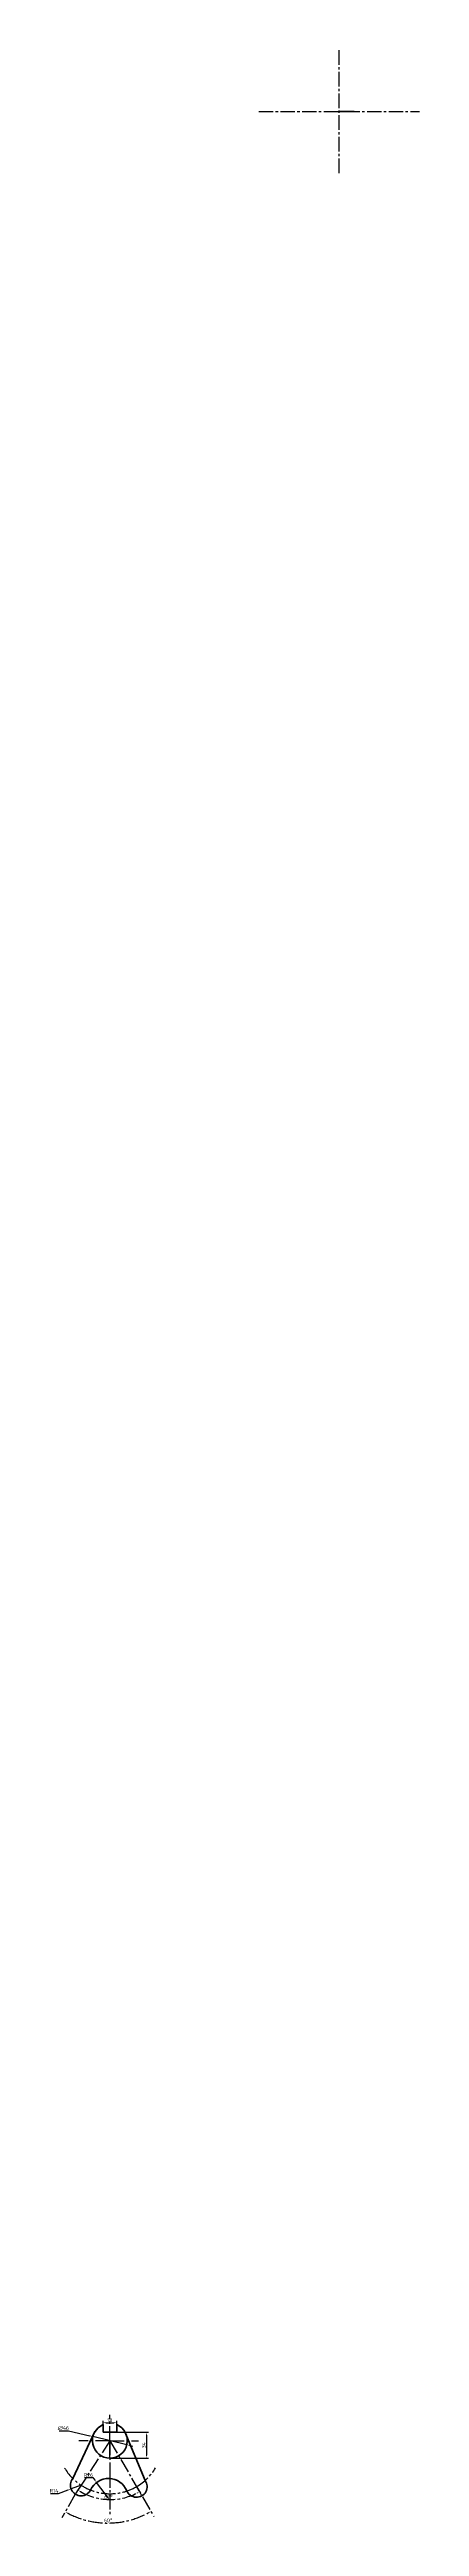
# Model space of a CAD drawing. Header units: millimetres. Extents: x -1865 to 2667, y -531 to 2737.
# Drawn here: x -1865 to -1377, y -531 to 2737 of the extents above; entities that cross this region are included whole.
import ezdxf

# ---------------------------------------------------------------- set-up
doc = ezdxf.new("R2010")
doc.units = ezdxf.units.MM
doc.linetypes.add('CENTER2', pattern=[28.575, 19.05, -3.175, 3.175, -3.175])
doc.layers.add('dim', color=171, linetype='Continuous')
doc.layers.add('osi', color=51, linetype='CENTER2')
doc.layers.add('kontyr', color=123, linetype='Continuous', lineweight=70)
doc.styles.add('ДСТУ', font='isocpeur.ttf', dxfattribs={"height": 5})
doc.dimstyles.new('ДСТУ', dxfattribs={"dimtxt": 2.5, "dimasz": 4, "dimexe": 2.5, "dimexo": 0, "dimgap": 1, "dimtad": 1, "dimtoh": 1, "dimtxsty": 'ДСТУ', "dimcen": 2.5, "dimadec": 0, "dimazin": 0, "dimtfac": 1, "dimtmove": 0, "dimatfit": 3, "dimfxl": 1, "dimarcsym": 0})

# ---------------------------------------------------------------- blocks, each defined once
blk = doc.blocks.new('*D1')
at = {"layer": 'Defpoints', "color": 0, "transparency": 16777216}
for p in [(-1785.7, -406.4), (-1785.7, -440.4), (-1737.4, -440.4)]:
    blk.add_point(p, dxfattribs=at)
at = {"layer": 'dim', "color": 0, "lineweight": -2, "transparency": 16777216}
for p, q in [((-1785.7, -406.4), (-1734.9, -406.4)), ((-1737.4, -410.4), (-1737.4, -436.4)), ((-1785.7, -440.4), (-1734.9, -440.4))]:
    blk.add_line(p, q, dxfattribs=at)
at = {"layer": 'dim', "color": 0, "transparency": 16777216}
for points in [[(-1738, -410.4), (-1736.7, -410.4), (-1737.4, -406.4)], [(-1738, -436.4), (-1736.7, -436.4), (-1737.4, -440.4)]]:
    blk.add_solid(points, dxfattribs=at)
at = {"layer": 'dim', "color": 0, "transparency": 16777216, "insert": (-1740.9, -423.4), "char_height": 5, "attachment_point": 5, "rotation": 90, "style": 'ДСТУ'}
blk.add_mtext('34', dxfattribs=at)
blk = doc.blocks.new('*D2')
at = {"layer": 'Defpoints', "color": 0, "transparency": 16777216}
for p in [(-1808.1, -412.1), (-1763.3, -422.8)]:
    blk.add_point(p, dxfattribs=at)
at = {"layer": 'dim', "color": 0, "lineweight": -2, "transparency": 16777216}
for p, q in [((-1852.5, -404.3), (-1840.5, -404.3)), ((-1840.5, -404.3), (-1812, -411.1)), ((-1763.3, -422.8), (-1808.1, -412.1)), ((-1759.5, -423.8), (-1755.6, -424.7))]:
    blk.add_line(p, q, dxfattribs=at)
at = {"layer": 'dim', "color": 0, "transparency": 16777216}
for points in [[(-1811.8, -410.5), (-1812.1, -411.8), (-1808.1, -412.1)], [(-1759.3, -423.1), (-1759.6, -424.4), (-1763.3, -422.8)]]:
    blk.add_solid(points, dxfattribs=at)
at = {"layer": 'dim', "color": 0, "transparency": 16777216, "insert": (-1847, -400.8), "char_height": 5, "attachment_point": 5, "style": 'ДСТУ'}
blk.add_mtext('∅46', dxfattribs=at)
blk = doc.blocks.new('*D3')
at = {"layer": 'Defpoints', "color": 0, "transparency": 16777216}
for p in [(-1836.8, -480.9), (-1823.7, -476.1)]:
    blk.add_point(p, dxfattribs=at)
at = {"layer": 'dim', "color": 0, "lineweight": -2, "transparency": 16777216}
for p, q in [((-1864.1, -487), (-1853.6, -487)), ((-1853.6, -487), (-1840.6, -482.3)), ((-1823.7, -476.1), (-1836.8, -480.9))]:
    blk.add_line(p, q, dxfattribs=at)
at = {"layer": 'dim', "color": 0, "transparency": 16777216}
blk.add_solid([(-1840.8, -481.7), (-1840.3, -482.9), (-1836.8, -480.9)], dxfattribs=at)
at = {"layer": 'dim', "color": 0, "transparency": 16777216, "insert": (-1859.4, -483.5), "char_height": 5, "attachment_point": 5, "style": 'ДСТУ'}
blk.add_mtext('R14', dxfattribs=at)
blk = doc.blocks.new('*D4')
at = {"layer": 'Defpoints', "color": 0, "transparency": 16777216}
for p in [(-1803.2, -472.5), (-1787.5, -493.3)]:
    blk.add_point(p, dxfattribs=at)
at = {"layer": 'dim', "color": 0, "lineweight": -2, "transparency": 16777216}
for p, q in [((-1819, -466.2), (-1808, -466.2)), ((-1808, -466.2), (-1805.6, -469.4)), ((-1787.5, -493.3), (-1803.2, -472.5))]:
    blk.add_line(p, q, dxfattribs=at)
at = {"layer": 'dim', "color": 0, "transparency": 16777216}
blk.add_solid([(-1805.1, -469), (-1806.1, -469.8), (-1803.2, -472.5)], dxfattribs=at)
at = {"layer": 'dim', "color": 0, "transparency": 16777216, "insert": (-1814, -462.7), "char_height": 5, "attachment_point": 5, "style": 'ДСТУ'}
blk.add_mtext('R26', dxfattribs=at)
blk = doc.blocks.new('*D5')
at = {"layer": 'Defpoints', "color": 0, "transparency": 16777216}
for p in [(-1794.7, -406.4), (-1776.7, -393.8), (-1776.7, -406.4)]:
    blk.add_point(p, dxfattribs=at)
at = {"layer": 'dim', "color": 0, "lineweight": -2, "transparency": 16777216}
for p, q in [((-1794.7, -406.4), (-1794.7, -391.3)), ((-1776.7, -406.4), (-1776.7, -391.3)), ((-1790.7, -393.8), (-1780.7, -393.8))]:
    blk.add_line(p, q, dxfattribs=at)
at = {"layer": 'dim', "color": 0, "transparency": 16777216}
for points in [[(-1790.7, -393.1), (-1790.7, -394.5), (-1794.7, -393.8)], [(-1780.7, -393.1), (-1780.7, -394.5), (-1776.7, -393.8)]]:
    blk.add_solid(points, dxfattribs=at)
at = {"layer": 'dim', "color": 0, "transparency": 16777216, "insert": (-1785.7, -390.3), "char_height": 5, "attachment_point": 5, "style": 'ДСТУ'}
blk.add_mtext('18', dxfattribs=at)
blk = doc.blocks.new('*D6')
at = {"layer": 'Defpoints', "color": 0, "transparency": 16777216}
for p in [(-1785.7, -417.5), (-1831.4, -488.2), (-1849, -519.2), (-1727.8, -517.3), (-1807.6, -524.5)]:
    blk.add_point(p, dxfattribs=at)
at = {"layer": 'osi', "color": 0, "lineweight": -2, "transparency": 16777216}
blk.add_arc((-1788.6, -412.5), 113.6, 242.4994, 298.1379, dxfattribs=at)
at = {"layer": 'osi', "color": 0, "transparency": 16777216}
for points in [[(-1841.4, -513.9), (-1840.8, -512.7), (-1844.6, -511.4)], [(-1735.4, -512.1), (-1734.7, -513.3), (-1731.6, -510.7)]]:
    blk.add_solid(points, dxfattribs=at)
at = {"layer": 'osi', "color": 0, "transparency": 16777216, "insert": (-1788, -522.6), "char_height": 5, "attachment_point": 5, "rotation": 0.3187, "style": 'ДСТУ'}
blk.add_mtext('60°', dxfattribs=at)
blk = doc.blocks.new('*D7')
at = {"layer": 'Defpoints', "color": 0, "transparency": 16777216}
for p in [(-1785.5, -417.4), (-1823.7, -476.1), (-1750.5, -478.1), (-1801.7, -493.5)]:
    blk.add_point(p, dxfattribs=at)
at = {"layer": 'osi', "color": 0, "lineweight": -2, "transparency": 16777216}
for p, q in [((-1823.7, -476.1), (-1829.2, -484.7)), ((-1750.5, -478.1), (-1745.4, -486.9))]:
    blk.add_line(p, q, dxfattribs=at)
blk.add_arc((-1785.5, -417.4), 77.7, 239.9446, 297.0419, dxfattribs=at)
at = {"layer": 'osi', "color": 0, "transparency": 16777216}
for points in [[(-1824.8, -485.3), (-1824.1, -484.2), (-1827.9, -482.6)], [(-1750.5, -486.1), (-1749.9, -487.3), (-1746.7, -484.8)]]:
    blk.add_solid(points, dxfattribs=at)
at = {"layer": 'osi', "color": 0, "transparency": 16777216, "insert": (-1787.5, -491.7), "char_height": 5, "attachment_point": 5, "rotation": 358.4933, "style": 'ДСТУ'}
blk.add_mtext('63°', dxfattribs=at)

msp = doc.modelspace()

# ---------------------------------------------------------------- linework, layer by layer
at = {"layer": 'dim'}
msp.add_line((-1805.39, -405.552), (-1805.39, -405.552), dxfattribs=at)
at = {"layer": 'kontyr'}
for p, q in [((-1483.257, 2654.869), (-1463.257, 2654.869)), ((-1834.577, -467.386), (-1805.39, -405.552)), ((-1794.702, -406.443), (-1794.702, -396.277)), ((-1785.702, -406.443), (-1794.702, -406.443)), ((-1785.702, -406.443), (-1776.702, -406.443)), ((-1776.702, -406.443), (-1776.702, -396.277)), ((-1739.175, -469.896), (-1765.952, -405.656))]:
    msp.add_line(p, q, dxfattribs=at)
for centre, radius, start, end in [((-1785.702, -417.443), 23, 113.035684, 66.964316), ((-1823.658, -476.148), 14, 141.257216, 334.59853), ((-1787.525, -493.306), 26, 21.386685, 155.599844), ((-1750.54, -478.071), 14, 202.387999, 35.729313)]:
    msp.add_arc(centre, radius, start, end, dxfattribs=at)
at = {"layer": 'osi'}
for p, q in [((-1483.257, 2573.615), (-1483.257, 2736.503)), ((-1589.276, 2654.869), (-1377.237, 2654.869)), ((-1785.702, -417.443), (-1785.702, -383.316)), ((-1785.702, -417.548), (-1831.449, -488.177)), ((-1785.702, -417.443), (-1826.771, -417.443)), ((-1785.702, -440.443), (-1785.702, -406.443)), ((-1785.702, -406.443), (-1785.702, -406.443)), ((-1785.55, -417.455), (-1785.702, -417.364)), ((-1785.702, -417.443), (-1748.006, -417.443)), ((-1785.702, -417.443), (-1785.702, -460.471)), ((-1785.702, -417.548), (-1785.529, -417.443)), ((-1785.702, -417.548), (-1727.764, -517.274)), ((-1831.449, -488.177), (-1849.032, -519.232)), ((-1785.702, -460.471), (-1785.702, -517.339))]:
    msp.add_line(p, q, dxfattribs=at)
for start, end in [(211.051202, 236.996386), (299.990143, 329.021915), (236.996386, 299.990143)]:
    msp.add_arc((-1785.529, -417.443), 70, start, end, dxfattribs=at)

# ---------------------------------------------------------------- dimensions: what is measured, and where the dimension line sits
at = {"layer": 'dim'}
dim = msp.add_linear_dim(base=(-1776.702, -393.798), p1=(-1794.702, -406.443), p2=(-1776.702, -406.443), dimstyle='ДСТУ', dxfattribs=at)
dim.commit()
dim.dimension.update_dxf_attribs({"geometry": '*D5', "text_midpoint": (-1785.702, -390.298)})
dim = msp.add_diameter_dim_2p(p1=(-1763.34, -422.821), p2=(-1808.065, -412.066), dimstyle='ДСТУ', dxfattribs=at)
dim.commit()
dim.dimension.update_dxf_attribs({"geometry": '*D2', "text_midpoint": (-1840.458, -404.277), "dimtype": 163})
dim = msp.add_linear_dim(base=(-1737.35, -440.443), p1=(-1785.702, -406.443), p2=(-1785.702, -440.443), angle=90, dimstyle='ДСТУ', dxfattribs=at)
dim.commit()
dim.dimension.update_dxf_attribs({"geometry": '*D1', "text_midpoint": (-1740.85, -423.443)})
dim = msp.add_radius_dim(center=(-1823.658, -476.148), mpoint=(-1836.815, -480.931), dimstyle='ДСТУ', dxfattribs=at)
dim.commit()
dim.dimension.update_dxf_attribs({"geometry": '*D3', "text_midpoint": (-1859.392, -487.049), "dimtype": 164})
dim = msp.add_radius_dim(center=(-1787.525, -493.306), mpoint=(-1803.177, -472.546), dimstyle='ДСТУ', dxfattribs=at)
dim.commit()
dim.dimension.update_dxf_attribs({"geometry": '*D4', "text_midpoint": (-1813.993, -462.658)})
at = {"layer": 'osi'}
dim = msp.add_angular_dim_2l(base=(-1807.614, -524.519), line1=((-1785.702, -417.548), (-1727.764, -517.274)), line2=((-1831.449, -488.177), (-1849.032, -519.232)), dimstyle='ДСТУ', dxfattribs=at)
dim.commit()
dim.dimension.update_dxf_attribs({"geometry": '*D6', "text_midpoint": (-1788.006, -522.617)})
dim = msp.add_angular_dim_3p(base=(-1801.701, -493.487), center=(-1785.529, -417.443), p1=(-1823.658, -476.148), p2=(-1750.54, -478.071), dimstyle='ДСТУ', dxfattribs=at)
dim.commit()
dim.dimension.update_dxf_attribs({"geometry": '*D7', "text_midpoint": (-1787.481, -491.662)})

doc.saveas('drawing.dxf')
